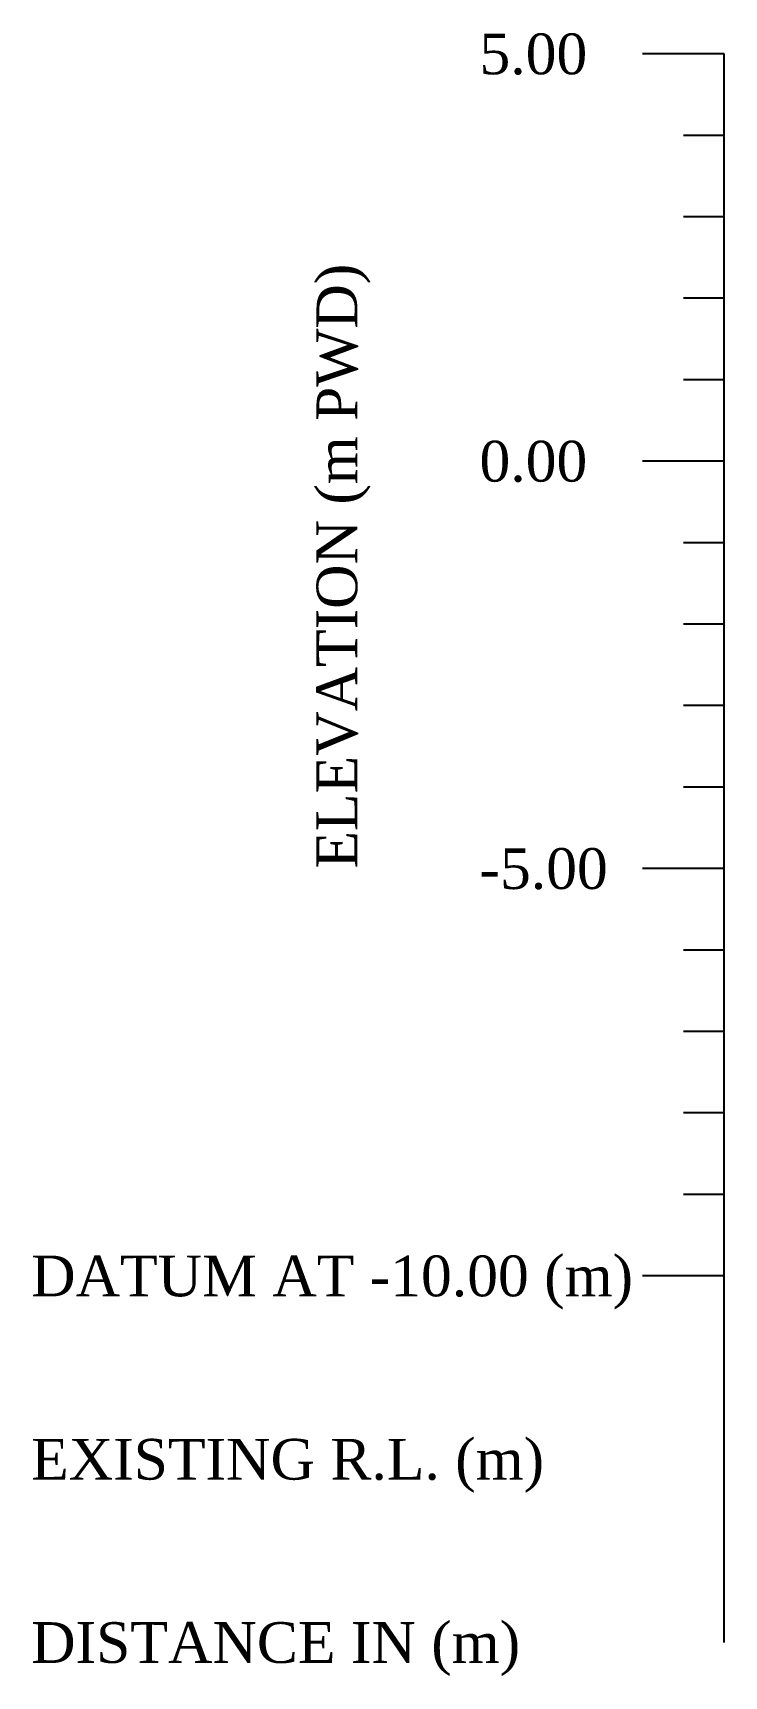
# Model space of a CAD drawing. Header units: metres. Extents: x -148477 to 168932, y -55673 to -2736.
# Drawn here: x 15533.34 to 15541.82, y -16000.04 to -15979.87 of the extents above; entities that cross this region are included whole.
import ezdxf

# ---------------------------------------------------------------- set-up
doc = ezdxf.new("R2010")
doc.units = ezdxf.units.M
doc.styles.add('liza', font='times.ttf', dxfattribs={"height": 2})

msp = doc.modelspace()

# ---------------------------------------------------------------- texts
at = {"color": 6, "linetype": 'Continuous', "lineweight": -3, "ltscale": 0.5, "char_height": 0.5, "attachment_point": 1, "style": 'liza'}
for s, insert, width in [('5.00', (15538.8152, -15979.8818), 2), ('0.00', (15538.8152, -15984.8818), 2), ('-5.00', (15538.8152, -15989.8818), 2), ('DATUM AT -10.00 (m)', (15533.3152, -15994.8818), 7.5), ('EXISTING R.L. (m)', (15533.3152, -15997.1318), 7.5), ('DISTANCE IN (m)', (15533.3152, -15999.3818), 7.5)]:
    msp.add_mtext(s, dxfattribs=dict(at, insert=insert, width=width))
at = {"color": 6, "linetype": 'Continuous', "lineweight": -3, "ltscale": 0.5, "insert": (15536.8152, -15990.1318), "char_height": 0.5, "width": 10, "attachment_point": 1, "rotation": 90, "style": 'liza'}
msp.add_mtext('ELEVATION (m PWD)', dxfattribs=at)

# ---------------------------------------------------------------- linework, layer by layer
at = {"color": 6, "linetype": 'Continuous', "lineweight": -3, "ltscale": 0.5}
for p, q in [((15541.8152, -15980.1318), (15540.8152, -15980.1318)), ((15541.8152, -15999.6318), (15541.8152, -15980.1318)), ((15541.8152, -15981.1318), (15541.3152, -15981.1318)), ((15541.8152, -15982.1318), (15541.3152, -15982.1318)), ((15541.8152, -15983.1318), (15541.3152, -15983.1318)), ((15541.8152, -15984.1318), (15541.3152, -15984.1318)), ((15541.8152, -15985.1318), (15540.8152, -15985.1318)), ((15541.8152, -15986.1318), (15541.3152, -15986.1318)), ((15541.8152, -15987.1318), (15541.3152, -15987.1318)), ((15541.8152, -15988.1318), (15541.3152, -15988.1318)), ((15541.8152, -15989.1318), (15541.3152, -15989.1318)), ((15541.8152, -15990.1318), (15540.8152, -15990.1318)), ((15541.8152, -15991.1318), (15541.3152, -15991.1318)), ((15541.8152, -15992.1318), (15541.3152, -15992.1318)), ((15541.8152, -15993.1318), (15541.3152, -15993.1318)), ((15541.8152, -15994.1318), (15541.3152, -15994.1318)), ((15541.8152, -15995.1318), (15540.8152, -15995.1318))]:
    msp.add_line(p, q, dxfattribs=at)

msp.set_redraw_order([(e.dxf.handle, doc.entitydb.next_handle()) for e in msp.query("TEXT MTEXT ATTDEF DIMENSION ARC_DIMENSION")])  # texts and dimensions are drawn at this point

doc.saveas('drawing.dxf')
